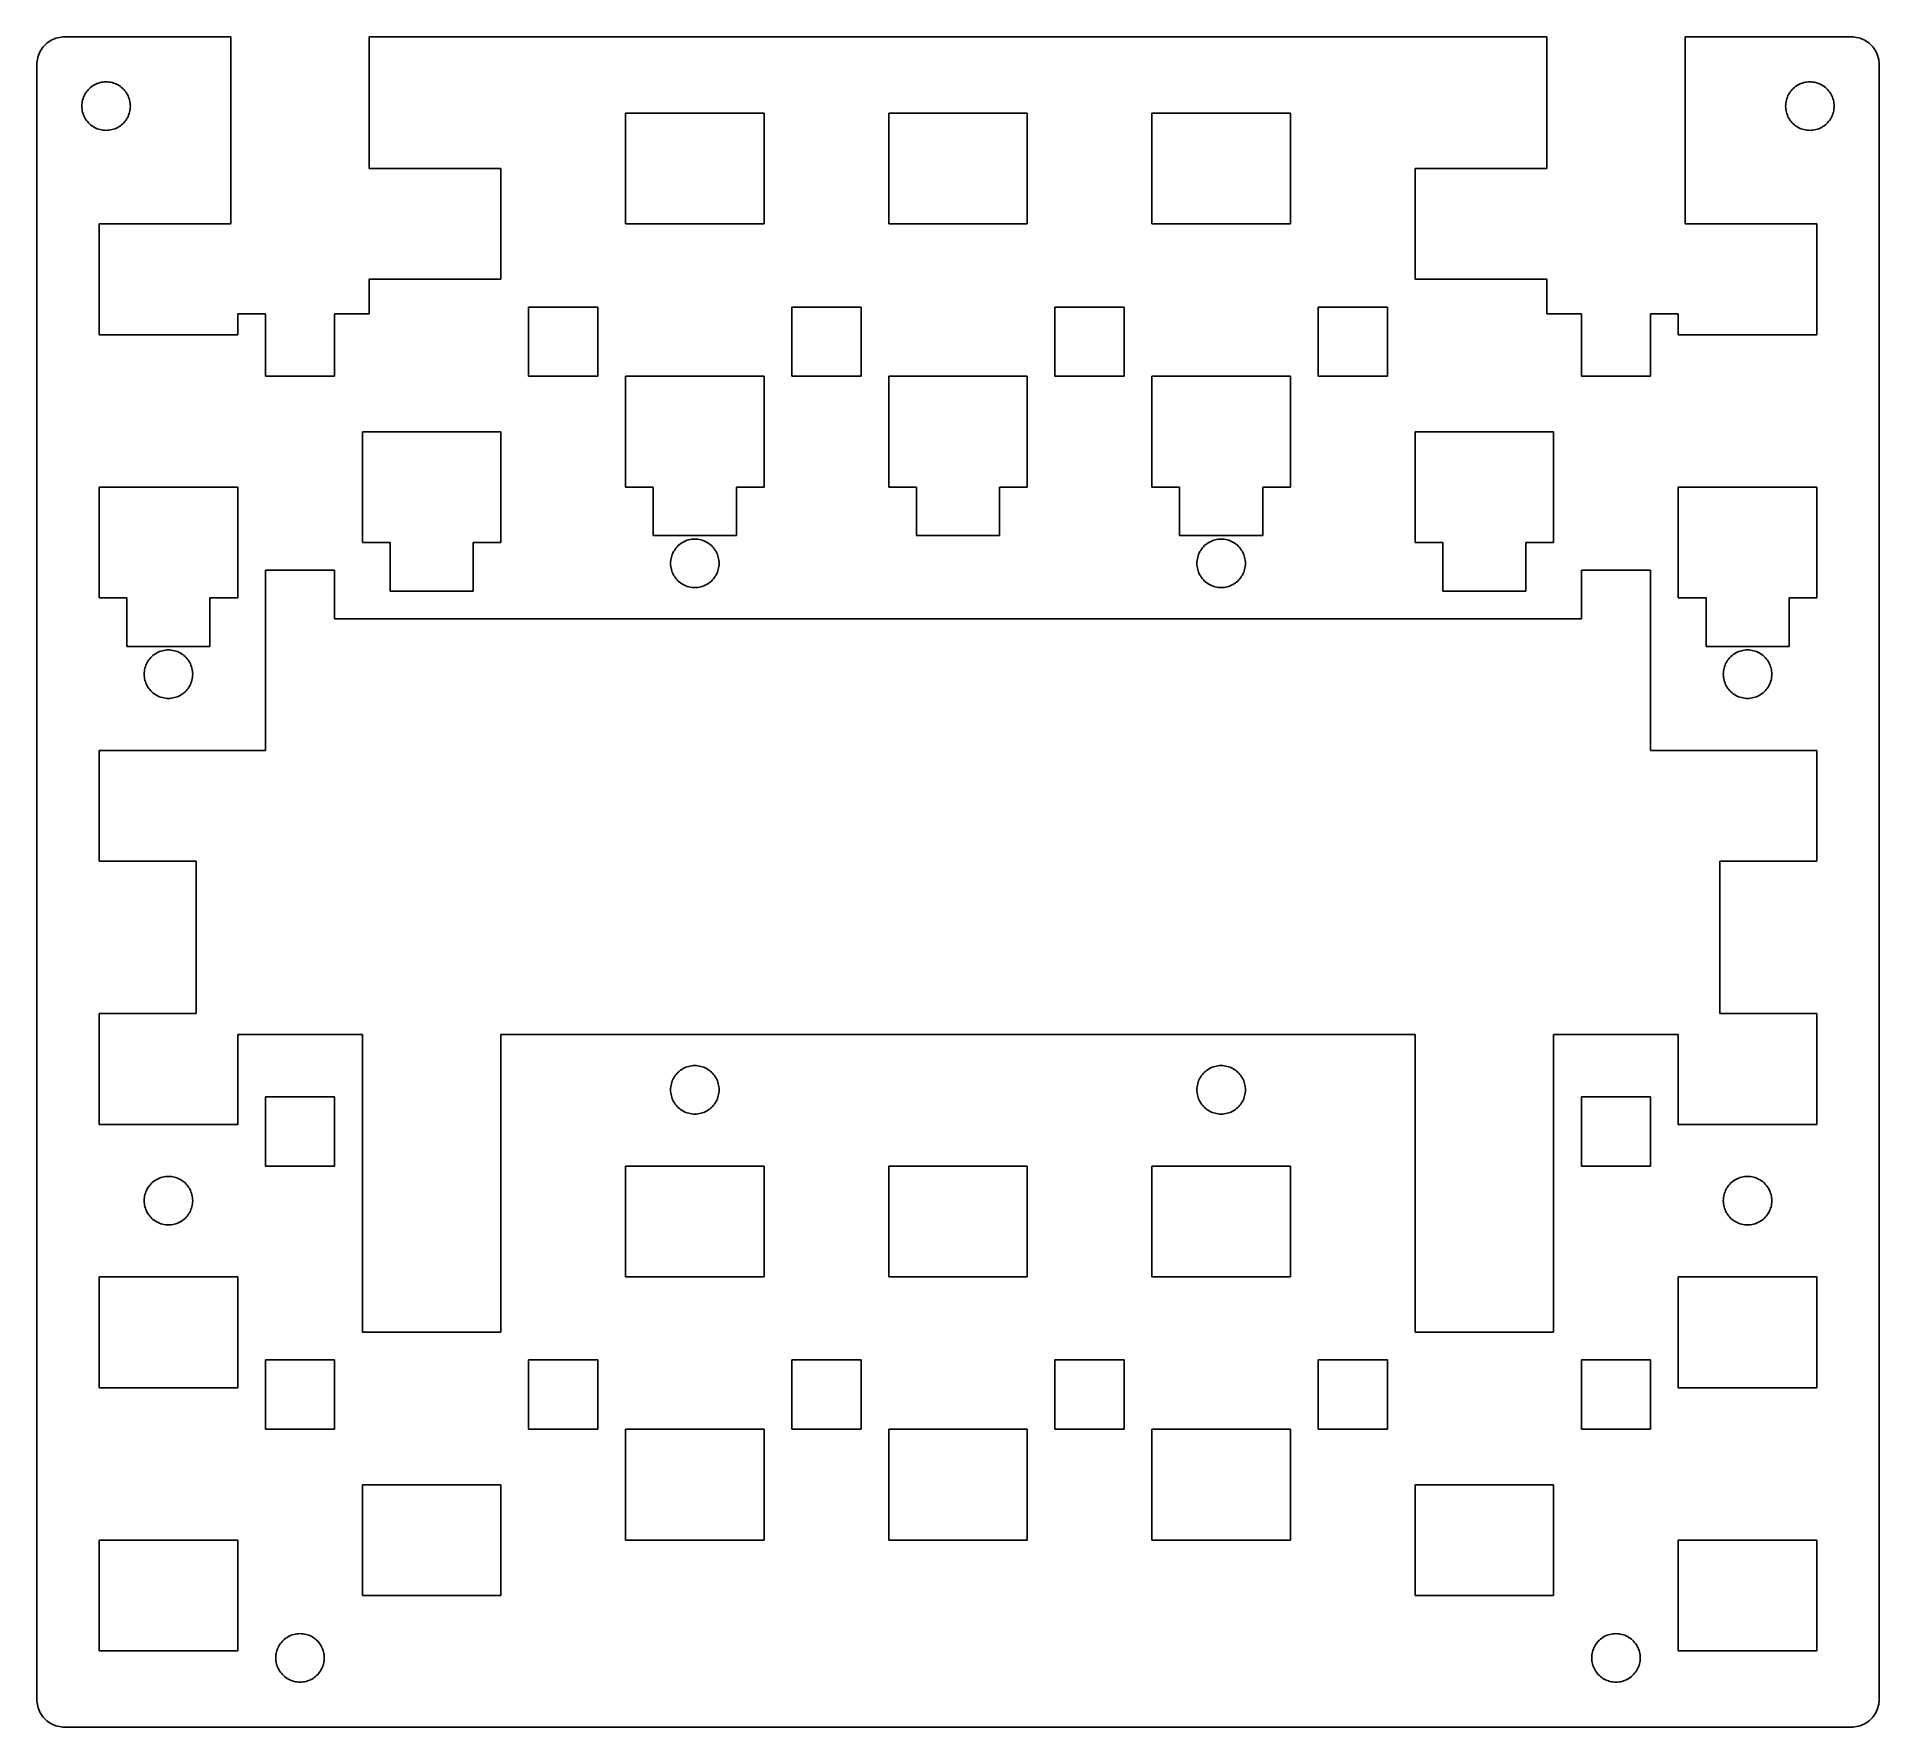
# Model space of a CAD drawing. Header units: metres. Extents: x 0 to 133, y 0 to 122.
import ezdxf

# ---------------------------------------------------------------- set-up
doc = ezdxf.new("R2010")
doc.units = ezdxf.units.M

msp = doc.modelspace()

# ---------------------------------------------------------------- linework, layer by layer
for p, q in [((0.31134, 121.072), (0.24738, 120.964)), ((0.38196, 121.176), (0.31134, 121.072)), ((0.45897, 121.275), (0.38196, 121.176)), ((0.54205, 121.369), (0.45897, 121.275)), ((0.63091, 121.458), (0.54205, 121.369)), ((0.72514, 121.541), (0.63091, 121.458)), ((0.82442, 121.618), (0.72514, 121.541)), ((0.92834, 121.689), (0.82442, 121.618)), ((1.03648, 121.753), (0.92834, 121.689)), ((1.14844, 121.81), (1.03648, 121.753)), ((1.26375, 121.86), (1.14844, 121.81)), ((1.38196, 121.902), (1.26375, 121.86)), ((1.50261, 121.937), (1.38196, 121.902)), ((1.62523, 121.965), (1.50261, 121.937)), ((1.74933, 121.984), (1.62523, 121.965)), ((1.8744, 121.996), (1.74933, 121.984)), ((2, 122), (1.8744, 121.996)), ((14, 122), (2, 122)), ((14, 108.5), (14, 122)), ((109, 122), (24, 122)), ((24, 122), (24, 112.5)), ((109, 112.5), (109, 122)), ((131, 122), (119, 122)), ((119, 122), (119, 108.5)), ((131.126, 121.996), (131, 122)), ((131.251, 121.984), (131.126, 121.996)), ((131.375, 121.965), (131.251, 121.984)), ((131.497, 121.937), (131.375, 121.965)), ((131.618, 121.902), (131.497, 121.937)), ((131.736, 121.86), (131.618, 121.902)), ((131.852, 121.81), (131.736, 121.86)), ((131.964, 121.753), (131.852, 121.81)), ((132.072, 121.689), (131.964, 121.753)), ((132.176, 121.618), (132.072, 121.689)), ((132.275, 121.541), (132.176, 121.618)), ((132.369, 121.458), (132.275, 121.541)), ((132.458, 121.369), (132.369, 121.458)), ((132.541, 121.275), (132.458, 121.369)), ((132.618, 121.176), (132.541, 121.275)), ((132.689, 121.072), (132.618, 121.176)), ((132.753, 120.964), (132.689, 121.072)), ((0.00394, 120.126), (0, 120)), ((0, 120), (0, 2)), ((0.01576, 120.251), (0.00394, 120.126)), ((0.03542, 120.375), (0.01576, 120.251)), ((0.06282, 120.497), (0.03542, 120.375)), ((0.09789, 120.618), (0.06282, 120.497)), ((0.14044, 120.736), (0.09789, 120.618)), ((0.19034, 120.852), (0.14044, 120.736)), ((0.24738, 120.964), (0.19034, 120.852)), ((132.81, 120.852), (132.753, 120.964)), ((132.86, 120.736), (132.81, 120.852)), ((132.902, 120.618), (132.86, 120.736)), ((132.937, 120.497), (132.902, 120.618)), ((132.965, 120.375), (132.937, 120.497)), ((132.984, 120.251), (132.965, 120.375)), ((132.996, 120.126), (132.984, 120.251)), ((133, 120), (132.996, 120.126)), ((133, 2), (133, 120)), ((3.88451, 118.348), (3.97137, 118.416)), ((3.97137, 118.416), (4.0623, 118.478)), ((4.0623, 118.478), (4.15692, 118.534)), ((4.15692, 118.534), (4.25488, 118.583)), ((4.25488, 118.583), (4.35577, 118.627)), ((4.35577, 118.627), (4.45921, 118.664)), ((4.45921, 118.664), (4.56479, 118.695)), ((4.56479, 118.695), (4.67207, 118.719)), ((4.67207, 118.719), (4.78065, 118.736)), ((4.78065, 118.736), (4.89011, 118.747)), ((4.89011, 118.747), (5, 118.75)), ((5, 118.75), (5.10988, 118.747)), ((5.10988, 118.747), (5.21933, 118.736)), ((5.21933, 118.736), (5.32791, 118.719)), ((5.32791, 118.719), (5.4352, 118.695)), ((5.4352, 118.695), (5.54077, 118.664)), ((5.54077, 118.664), (5.64421, 118.627)), ((5.64421, 118.627), (5.7451, 118.583)), ((5.7451, 118.583), (5.84306, 118.534)), ((5.84306, 118.534), (5.93768, 118.478)), ((5.93768, 118.478), (6.02861, 118.416)), ((6.02861, 118.416), (6.11548, 118.348)), ((126.885, 118.348), (126.971, 118.416)), ((126.971, 118.416), (127.062, 118.478)), ((127.062, 118.478), (127.157, 118.534)), ((127.157, 118.534), (127.255, 118.583)), ((127.255, 118.583), (127.356, 118.627)), ((127.356, 118.627), (127.459, 118.664)), ((127.459, 118.664), (127.565, 118.695)), ((127.565, 118.695), (127.672, 118.719)), ((127.672, 118.719), (127.781, 118.736)), ((127.781, 118.736), (127.89, 118.747)), ((127.89, 118.747), (128, 118.75)), ((128, 118.75), (128.11, 118.747)), ((128.11, 118.747), (128.219, 118.736)), ((128.219, 118.736), (128.328, 118.719)), ((128.328, 118.719), (128.435, 118.695)), ((128.435, 118.695), (128.541, 118.664)), ((128.541, 118.664), (128.644, 118.627)), ((128.644, 118.627), (128.745, 118.583)), ((128.745, 118.583), (128.843, 118.534)), ((128.843, 118.534), (128.938, 118.478)), ((128.938, 118.478), (129.029, 118.416)), ((129.029, 118.416), (129.115, 118.348)), ((3.25, 117), (3.25345, 117.11)), ((3.25345, 117.11), (3.26379, 117.219)), ((3.26379, 117.219), (3.28099, 117.328)), ((3.28099, 117.328), (3.30498, 117.435)), ((3.30498, 117.435), (3.33565, 117.541)), ((3.33565, 117.541), (3.37288, 117.644)), ((3.37288, 117.644), (3.41655, 117.745)), ((3.41655, 117.745), (3.46646, 117.843)), ((3.46646, 117.843), (3.52242, 117.938)), ((3.52242, 117.938), (3.58421, 118.029)), ((3.58421, 118.029), (3.6516, 118.115)), ((3.6516, 118.115), (3.7243, 118.198)), ((3.7243, 118.198), (3.80203, 118.276)), ((3.80203, 118.276), (3.88451, 118.348)), ((6.11548, 118.348), (6.19795, 118.276)), ((6.19795, 118.276), (6.27568, 118.198)), ((6.27568, 118.198), (6.34839, 118.115)), ((6.34839, 118.115), (6.41577, 118.029)), ((6.41577, 118.029), (6.47757, 117.938)), ((6.47757, 117.938), (6.53352, 117.843)), ((6.53352, 117.843), (6.58344, 117.745)), ((6.58344, 117.745), (6.62711, 117.644)), ((6.62711, 117.644), (6.66434, 117.541)), ((6.66434, 117.541), (6.69501, 117.435)), ((6.69501, 117.435), (6.71899, 117.328)), ((6.71899, 117.328), (6.73619, 117.219)), ((6.73619, 117.219), (6.74654, 117.11)), ((6.74654, 117.11), (6.75, 117)), ((126.25, 117), (126.253, 117.11)), ((126.253, 117.11), (126.264, 117.219)), ((126.264, 117.219), (126.281, 117.328)), ((126.281, 117.328), (126.305, 117.435)), ((126.305, 117.435), (126.336, 117.541)), ((126.336, 117.541), (126.373, 117.644)), ((126.373, 117.644), (126.417, 117.745)), ((126.417, 117.745), (126.466, 117.843)), ((126.466, 117.843), (126.522, 117.938)), ((126.522, 117.938), (126.584, 118.029)), ((126.584, 118.029), (126.652, 118.115)), ((126.652, 118.115), (126.724, 118.198)), ((126.724, 118.198), (126.802, 118.276)), ((126.802, 118.276), (126.885, 118.348)), ((129.115, 118.348), (129.198, 118.276)), ((129.198, 118.276), (129.276, 118.198)), ((129.276, 118.198), (129.348, 118.115)), ((129.348, 118.115), (129.416, 118.029)), ((129.416, 118.029), (129.478, 117.938)), ((129.478, 117.938), (129.534, 117.843)), ((129.534, 117.843), (129.583, 117.745)), ((129.583, 117.745), (129.627, 117.644)), ((129.627, 117.644), (129.664, 117.541)), ((129.664, 117.541), (129.695, 117.435)), ((129.695, 117.435), (129.719, 117.328)), ((129.719, 117.328), (129.736, 117.219)), ((129.736, 117.219), (129.747, 117.11)), ((129.747, 117.11), (129.75, 117)), ((3.25345, 116.89), (3.25, 117)), ((3.26379, 116.781), (3.25345, 116.89)), ((3.28099, 116.672), (3.26379, 116.781)), ((3.30498, 116.565), (3.28099, 116.672)), ((3.33565, 116.459), (3.30498, 116.565)), ((3.37288, 116.356), (3.33565, 116.459)), ((3.41655, 116.255), (3.37288, 116.356)), ((3.46646, 116.157), (3.41655, 116.255)), ((3.52242, 116.062), (3.46646, 116.157)), ((3.58421, 115.971), (3.52242, 116.062)), ((3.6516, 115.885), (3.58421, 115.971)), ((3.7243, 115.802), (3.6516, 115.885)), ((3.80203, 115.724), (3.7243, 115.802)), ((3.88451, 115.652), (3.80203, 115.724)), ((6.19795, 115.724), (6.11548, 115.652)), ((6.27568, 115.802), (6.19795, 115.724)), ((6.34839, 115.885), (6.27568, 115.802)), ((6.41577, 115.971), (6.34839, 115.885)), ((6.47757, 116.062), (6.41577, 115.971)), ((6.53352, 116.157), (6.47757, 116.062)), ((6.58344, 116.255), (6.53352, 116.157)), ((6.62711, 116.356), (6.58344, 116.255)), ((6.66434, 116.459), (6.62711, 116.356)), ((6.69501, 116.565), (6.66434, 116.459)), ((6.71899, 116.672), (6.69501, 116.565)), ((6.73619, 116.781), (6.71899, 116.672)), ((6.74654, 116.89), (6.73619, 116.781)), ((6.75, 117), (6.74654, 116.89)), ((42.5, 108.5), (42.5, 116.5)), ((42.5, 116.5), (52.5, 116.5)), ((52.5, 116.5), (52.5, 108.5)), ((61.5, 108.5), (61.5, 116.5)), ((61.5, 116.5), (71.5, 116.5)), ((71.5, 116.5), (71.5, 108.5)), ((80.5, 108.5), (80.5, 116.5)), ((80.5, 116.5), (90.5, 116.5)), ((90.5, 116.5), (90.5, 108.5)), ((126.253, 116.89), (126.25, 117)), ((126.264, 116.781), (126.253, 116.89)), ((126.281, 116.672), (126.264, 116.781)), ((126.305, 116.565), (126.281, 116.672)), ((126.336, 116.459), (126.305, 116.565)), ((126.373, 116.356), (126.336, 116.459)), ((126.417, 116.255), (126.373, 116.356)), ((126.466, 116.157), (126.417, 116.255)), ((126.522, 116.062), (126.466, 116.157)), ((126.584, 115.971), (126.522, 116.062)), ((126.652, 115.885), (126.584, 115.971)), ((126.724, 115.802), (126.652, 115.885)), ((126.802, 115.724), (126.724, 115.802)), ((126.885, 115.652), (126.802, 115.724)), ((129.198, 115.724), (129.115, 115.652)), ((129.276, 115.802), (129.198, 115.724)), ((129.348, 115.885), (129.276, 115.802)), ((129.416, 115.971), (129.348, 115.885)), ((129.478, 116.062), (129.416, 115.971)), ((129.534, 116.157), (129.478, 116.062)), ((129.583, 116.255), (129.534, 116.157)), ((129.627, 116.356), (129.583, 116.255)), ((129.664, 116.459), (129.627, 116.356)), ((129.695, 116.565), (129.664, 116.459)), ((129.719, 116.672), (129.695, 116.565)), ((129.736, 116.781), (129.719, 116.672)), ((129.747, 116.89), (129.736, 116.781)), ((129.75, 117), (129.747, 116.89)), ((3.97137, 115.584), (3.88451, 115.652)), ((4.0623, 115.522), (3.97137, 115.584)), ((4.15692, 115.466), (4.0623, 115.522)), ((4.25488, 115.417), (4.15692, 115.466)), ((4.35577, 115.373), (4.25488, 115.417)), ((4.45921, 115.336), (4.35577, 115.373)), ((4.56479, 115.305), (4.45921, 115.336)), ((4.67207, 115.281), (4.56479, 115.305)), ((4.78065, 115.264), (4.67207, 115.281)), ((4.89011, 115.253), (4.78065, 115.264)), ((5, 115.25), (4.89011, 115.253)), ((5.10988, 115.253), (5, 115.25)), ((5.21933, 115.264), (5.10988, 115.253)), ((5.32791, 115.281), (5.21933, 115.264)), ((5.4352, 115.305), (5.32791, 115.281)), ((5.54077, 115.336), (5.4352, 115.305)), ((5.64421, 115.373), (5.54077, 115.336)), ((5.7451, 115.417), (5.64421, 115.373)), ((5.84306, 115.466), (5.7451, 115.417)), ((5.93768, 115.522), (5.84306, 115.466)), ((6.02861, 115.584), (5.93768, 115.522)), ((6.11548, 115.652), (6.02861, 115.584)), ((126.971, 115.584), (126.885, 115.652)), ((127.062, 115.522), (126.971, 115.584)), ((127.157, 115.466), (127.062, 115.522)), ((127.255, 115.417), (127.157, 115.466)), ((127.356, 115.373), (127.255, 115.417)), ((127.459, 115.336), (127.356, 115.373)), ((127.565, 115.305), (127.459, 115.336)), ((127.672, 115.281), (127.565, 115.305)), ((127.781, 115.264), (127.672, 115.281)), ((127.89, 115.253), (127.781, 115.264)), ((128, 115.25), (127.89, 115.253)), ((128.11, 115.253), (128, 115.25)), ((128.219, 115.264), (128.11, 115.253)), ((128.328, 115.281), (128.219, 115.264)), ((128.435, 115.305), (128.328, 115.281)), ((128.541, 115.336), (128.435, 115.305)), ((128.644, 115.373), (128.541, 115.336)), ((128.745, 115.417), (128.644, 115.373)), ((128.843, 115.466), (128.745, 115.417)), ((128.938, 115.522), (128.843, 115.466)), ((129.029, 115.584), (128.938, 115.522)), ((129.115, 115.652), (129.029, 115.584)), ((24, 112.5), (33.5, 112.5)), ((33.5, 112.5), (33.5, 104.5)), ((99.5, 104.5), (99.5, 112.5)), ((99.5, 112.5), (109, 112.5)), ((4.5, 100.5), (4.5, 108.5)), ((4.5, 108.5), (14, 108.5)), ((52.5, 108.5), (42.5, 108.5)), ((71.5, 108.5), (61.5, 108.5)), ((90.5, 108.5), (80.5, 108.5)), ((119, 108.5), (128.5, 108.5)), ((128.5, 108.5), (128.5, 100.5)), ((33.5, 104.5), (24, 104.5)), ((24, 104.5), (24, 102)), ((109, 104.5), (99.5, 104.5)), ((109, 102), (109, 104.5)), ((35.5, 97.5), (35.5, 102.5)), ((35.5, 102.5), (40.5, 102.5)), ((40.5, 102.5), (40.5, 97.5)), ((54.5, 97.5), (54.5, 102.5)), ((54.5, 102.5), (59.5, 102.5)), ((59.5, 102.5), (59.5, 97.5)), ((73.5, 97.5), (73.5, 102.5)), ((73.5, 102.5), (78.5, 102.5)), ((78.5, 102.5), (78.5, 97.5)), ((92.5, 97.5), (92.5, 102.5)), ((92.5, 102.5), (97.5, 102.5)), ((97.5, 102.5), (97.5, 97.5)), ((16.5, 102), (14.5, 102)), ((14.5, 102), (14.5, 100.5)), ((16.5, 97.5), (16.5, 102)), ((24, 102), (21.5, 102)), ((21.5, 102), (21.5, 97.5)), ((111.5, 102), (109, 102)), ((111.5, 97.5), (111.5, 102)), ((118.5, 102), (116.5, 102)), ((116.5, 102), (116.5, 97.5)), ((118.5, 100.5), (118.5, 102)), ((14.5, 100.5), (4.5, 100.5)), ((128.5, 100.5), (118.5, 100.5)), ((21.5, 97.5), (16.5, 97.5)), ((40.5, 97.5), (35.5, 97.5)), ((42.5, 89.5), (42.5, 97.5)), ((42.5, 97.5), (52.5, 97.5)), ((52.5, 97.5), (52.5, 89.5)), ((59.5, 97.5), (54.5, 97.5)), ((61.5, 89.5), (61.5, 97.5)), ((61.5, 97.5), (71.5, 97.5)), ((71.5, 97.5), (71.5, 89.5)), ((78.5, 97.5), (73.5, 97.5)), ((80.5, 89.5), (80.5, 97.5)), ((80.5, 97.5), (90.5, 97.5)), ((90.5, 97.5), (90.5, 89.5)), ((97.5, 97.5), (92.5, 97.5)), ((116.5, 97.5), (111.5, 97.5)), ((23.5, 85.5), (23.5, 93.5)), ((23.5, 93.5), (33.5, 93.5)), ((33.5, 93.5), (33.5, 85.5)), ((99.5, 85.5), (99.5, 93.5)), ((99.5, 93.5), (109.5, 93.5)), ((109.5, 93.5), (109.5, 85.5)), ((4.5, 81.5), (4.5, 89.5)), ((4.5, 89.5), (14.5, 89.5)), ((14.5, 89.5), (14.5, 81.5)), ((44.5, 89.5), (42.5, 89.5)), ((44.5, 86), (44.5, 89.5)), ((52.5, 89.5), (50.5, 89.5)), ((50.5, 89.5), (50.5, 86)), ((63.5, 89.5), (61.5, 89.5)), ((63.5, 86), (63.5, 89.5)), ((71.5, 89.5), (69.5, 89.5)), ((69.5, 89.5), (69.5, 86)), ((82.5, 89.5), (80.5, 89.5)), ((82.5, 86), (82.5, 89.5)), ((90.5, 89.5), (88.5, 89.5)), ((88.5, 89.5), (88.5, 86)), ((118.5, 81.5), (118.5, 89.5)), ((118.5, 89.5), (128.5, 89.5)), ((128.5, 89.5), (128.5, 81.5)), ((25.5, 85.5), (23.5, 85.5)), ((25.5, 82), (25.5, 85.5)), ((33.5, 85.5), (31.5, 85.5)), ((31.5, 85.5), (31.5, 82)), ((50.5, 86), (44.5, 86)), ((46.1516, 85.1155), (46.2243, 85.198)), ((46.2243, 85.198), (46.302, 85.2757)), ((46.302, 85.2757), (46.3845, 85.3484)), ((46.3845, 85.3484), (46.4714, 85.4158)), ((46.4714, 85.4158), (46.5623, 85.4776)), ((46.5623, 85.4776), (46.6569, 85.5335)), ((46.6569, 85.5335), (46.7549, 85.5835)), ((46.7549, 85.5835), (46.8558, 85.6271)), ((46.8558, 85.6271), (46.9592, 85.6644)), ((46.9592, 85.6644), (47.0648, 85.695)), ((47.0648, 85.695), (47.1721, 85.719)), ((47.1721, 85.719), (47.2807, 85.7362)), ((47.2807, 85.7362), (47.3901, 85.7465)), ((47.3901, 85.7465), (47.5, 85.75)), ((47.5, 85.75), (47.6099, 85.7465)), ((47.6099, 85.7465), (47.7193, 85.7362)), ((47.7193, 85.7362), (47.8279, 85.719)), ((47.8279, 85.719), (47.9352, 85.695)), ((47.9352, 85.695), (48.0408, 85.6644)), ((48.0408, 85.6644), (48.1442, 85.6271)), ((48.1442, 85.6271), (48.2451, 85.5835)), ((48.2451, 85.5835), (48.3431, 85.5335)), ((48.3431, 85.5335), (48.4377, 85.4776)), ((48.4377, 85.4776), (48.5286, 85.4158)), ((48.5286, 85.4158), (48.6155, 85.3484)), ((48.6155, 85.3484), (48.698, 85.2757)), ((48.698, 85.2757), (48.7757, 85.198)), ((48.7757, 85.198), (48.8484, 85.1155)), ((69.5, 86), (63.5, 86)), ((88.5, 86), (82.5, 86)), ((84.1516, 85.1155), (84.2243, 85.198)), ((84.2243, 85.198), (84.302, 85.2757)), ((84.302, 85.2757), (84.3845, 85.3484)), ((84.3845, 85.3484), (84.4714, 85.4158)), ((84.4714, 85.4158), (84.5623, 85.4776)), ((84.5623, 85.4776), (84.6569, 85.5335)), ((84.6569, 85.5335), (84.7549, 85.5835)), ((84.7549, 85.5835), (84.8558, 85.6271)), ((84.8558, 85.6271), (84.9592, 85.6644)), ((84.9592, 85.6644), (85.0648, 85.695)), ((85.0648, 85.695), (85.1721, 85.719)), ((85.1721, 85.719), (85.2807, 85.7362)), ((85.2807, 85.7362), (85.3901, 85.7465)), ((85.3901, 85.7465), (85.5, 85.75)), ((85.5, 85.75), (85.6099, 85.7465)), ((85.6099, 85.7465), (85.7193, 85.7362)), ((85.7193, 85.7362), (85.8279, 85.719)), ((85.8279, 85.719), (85.9352, 85.695)), ((85.9352, 85.695), (86.0408, 85.6644)), ((86.0408, 85.6644), (86.1442, 85.6271)), ((86.1442, 85.6271), (86.2451, 85.5835)), ((86.2451, 85.5835), (86.3431, 85.5335)), ((86.3431, 85.5335), (86.4377, 85.4776)), ((86.4377, 85.4776), (86.5286, 85.4158)), ((86.5286, 85.4158), (86.6155, 85.3484)), ((86.6155, 85.3484), (86.698, 85.2757)), ((86.698, 85.2757), (86.7757, 85.198)), ((86.7757, 85.198), (86.8484, 85.1155)), ((101.5, 85.5), (99.5, 85.5)), ((101.5, 82), (101.5, 85.5)), ((109.5, 85.5), (107.5, 85.5)), ((107.5, 85.5), (107.5, 82)), ((45.75, 84), (45.7534, 84.1099)), ((45.7534, 83.8901), (45.75, 84)), ((45.7534, 84.1099), (45.7638, 84.2193)), ((45.7638, 83.7807), (45.7534, 83.8901)), ((45.7638, 84.2193), (45.781, 84.3279)), ((45.781, 84.3279), (45.805, 84.4352)), ((45.805, 84.4352), (45.8356, 84.5408)), ((45.8356, 84.5408), (45.8729, 84.6442)), ((45.8729, 84.6442), (45.9165, 84.7451)), ((45.9165, 84.7451), (45.9665, 84.8431)), ((45.9665, 84.8431), (46.0224, 84.9377)), ((46.0224, 84.9377), (46.0842, 85.0286)), ((46.0842, 85.0286), (46.1516, 85.1155)), ((48.8484, 85.1155), (48.9158, 85.0286)), ((48.9158, 85.0286), (48.9776, 84.9377)), ((48.9776, 84.9377), (49.0335, 84.8431)), ((49.0335, 84.8431), (49.0834, 84.7451)), ((49.0834, 84.7451), (49.1271, 84.6442)), ((49.1271, 84.6442), (49.1643, 84.5408)), ((49.1643, 84.5408), (49.195, 84.4352)), ((49.195, 84.4352), (49.219, 84.3279)), ((49.219, 84.3279), (49.2362, 84.2193)), ((49.2362, 84.2193), (49.2465, 84.1099)), ((49.2465, 83.8901), (49.2362, 83.7807)), ((49.2465, 84.1099), (49.25, 84)), ((49.25, 84), (49.2465, 83.8901)), ((83.75, 84), (83.7534, 84.1099)), ((83.7534, 83.8901), (83.75, 84)), ((83.7534, 84.1099), (83.7638, 84.2193)), ((83.7638, 83.7807), (83.7534, 83.8901)), ((83.7638, 84.2193), (83.781, 84.3279)), ((83.781, 84.3279), (83.805, 84.4352)), ((83.805, 84.4352), (83.8356, 84.5408)), ((83.8356, 84.5408), (83.8729, 84.6442)), ((83.8729, 84.6442), (83.9165, 84.7451)), ((83.9165, 84.7451), (83.9665, 84.8431)), ((83.9665, 84.8431), (84.0224, 84.9377)), ((84.0224, 84.9377), (84.0842, 85.0286)), ((84.0842, 85.0286), (84.1516, 85.1155)), ((86.8484, 85.1155), (86.9158, 85.0286)), ((86.9158, 85.0286), (86.9776, 84.9377)), ((86.9776, 84.9377), (87.0335, 84.8431)), ((87.0335, 84.8431), (87.0835, 84.7451)), ((87.0835, 84.7451), (87.1271, 84.6442)), ((87.1271, 84.6442), (87.1644, 84.5408)), ((87.1644, 84.5408), (87.195, 84.4352)), ((87.195, 84.4352), (87.219, 84.3279)), ((87.219, 84.3279), (87.2362, 84.2193)), ((87.2362, 84.2193), (87.2465, 84.1099)), ((87.2465, 83.8901), (87.2362, 83.7807)), ((87.2465, 84.1099), (87.25, 84)), ((87.25, 84), (87.2465, 83.8901)), ((16.5, 70.5), (16.5, 83.5)), ((16.5, 83.5), (21.5, 83.5)), ((21.5, 83.5), (21.5, 80)), ((45.781, 83.6721), (45.7638, 83.7807)), ((45.805, 83.5648), (45.781, 83.6721)), ((45.8356, 83.4592), (45.805, 83.5648)), ((45.8729, 83.3558), (45.8356, 83.4592)), ((45.9165, 83.2549), (45.8729, 83.3558)), ((45.9665, 83.1569), (45.9165, 83.2549)), ((46.0224, 83.0623), (45.9665, 83.1569)), ((46.0842, 82.9714), (46.0224, 83.0623)), ((46.1516, 82.8845), (46.0842, 82.9714)), ((46.2243, 82.802), (46.1516, 82.8845)), ((46.302, 82.7243), (46.2243, 82.802)), ((46.3845, 82.6516), (46.302, 82.7243)), ((46.4714, 82.5842), (46.3845, 82.6516)), ((46.5623, 82.5224), (46.4714, 82.5842)), ((46.6569, 82.4665), (46.5623, 82.5224)), ((46.7549, 82.4165), (46.6569, 82.4665)), ((48.3431, 82.4665), (48.2451, 82.4165)), ((48.4377, 82.5224), (48.3431, 82.4665)), ((48.5286, 82.5842), (48.4377, 82.5224)), ((48.6155, 82.6516), (48.5286, 82.5842)), ((48.698, 82.7243), (48.6155, 82.6516)), ((48.7757, 82.802), (48.698, 82.7243)), ((48.8484, 82.8845), (48.7757, 82.802)), ((48.9158, 82.9714), (48.8484, 82.8845)), ((48.9776, 83.0623), (48.9158, 82.9714)), ((49.0335, 83.1569), (48.9776, 83.0623)), ((49.0834, 83.2549), (49.0335, 83.1569)), ((49.1271, 83.3558), (49.0834, 83.2549)), ((49.1643, 83.4592), (49.1271, 83.3558)), ((49.195, 83.5648), (49.1643, 83.4592)), ((49.219, 83.6721), (49.195, 83.5648)), ((49.2362, 83.7807), (49.219, 83.6721)), ((83.781, 83.6721), (83.7638, 83.7807)), ((83.805, 83.5648), (83.781, 83.6721)), ((83.8356, 83.4592), (83.805, 83.5648)), ((83.8729, 83.3558), (83.8356, 83.4592)), ((83.9165, 83.2549), (83.8729, 83.3558)), ((83.9665, 83.1569), (83.9165, 83.2549)), ((84.0224, 83.0623), (83.9665, 83.1569)), ((84.0842, 82.9714), (84.0224, 83.0623)), ((84.1516, 82.8845), (84.0842, 82.9714)), ((84.2243, 82.802), (84.1516, 82.8845)), ((84.302, 82.7243), (84.2243, 82.802)), ((84.3845, 82.6516), (84.302, 82.7243)), ((84.4714, 82.5842), (84.3845, 82.6516)), ((84.5623, 82.5224), (84.4714, 82.5842)), ((84.6569, 82.4665), (84.5623, 82.5224)), ((84.7549, 82.4165), (84.6569, 82.4665)), ((86.3431, 82.4665), (86.2451, 82.4165)), ((86.4377, 82.5224), (86.3431, 82.4665)), ((86.5286, 82.5842), (86.4377, 82.5224)), ((86.6155, 82.6516), (86.5286, 82.5842)), ((86.698, 82.7243), (86.6155, 82.6516)), ((86.7757, 82.802), (86.698, 82.7243)), ((86.8484, 82.8845), (86.7757, 82.802)), ((86.9158, 82.9714), (86.8484, 82.8845)), ((86.9776, 83.0623), (86.9158, 82.9714)), ((87.0335, 83.1569), (86.9776, 83.0623)), ((87.0835, 83.2549), (87.0335, 83.1569)), ((87.1271, 83.3558), (87.0835, 83.2549)), ((87.1644, 83.4592), (87.1271, 83.3558)), ((87.195, 83.5648), (87.1644, 83.4592)), ((87.219, 83.6721), (87.195, 83.5648)), ((87.2362, 83.7807), (87.219, 83.6721)), ((111.5, 80), (111.5, 83.5)), ((111.5, 83.5), (116.5, 83.5)), ((116.5, 83.5), (116.5, 70.5)), ((6.5, 81.5), (4.5, 81.5)), ((6.5, 78), (6.5, 81.5)), ((14.5, 81.5), (12.5, 81.5)), ((12.5, 81.5), (12.5, 78)), ((31.5, 82), (25.5, 82)), ((46.8558, 82.3729), (46.7549, 82.4165)), ((46.9592, 82.3356), (46.8558, 82.3729)), ((47.0648, 82.305), (46.9592, 82.3356)), ((47.1721, 82.281), (47.0648, 82.305)), ((47.2807, 82.2638), (47.1721, 82.281)), ((47.3901, 82.2534), (47.2807, 82.2638)), ((47.5, 82.25), (47.3901, 82.2534)), ((47.6099, 82.2534), (47.5, 82.25)), ((47.7193, 82.2638), (47.6099, 82.2534)), ((47.8279, 82.281), (47.7193, 82.2638)), ((47.9352, 82.305), (47.8279, 82.281)), ((48.0408, 82.3356), (47.9352, 82.305)), ((48.1442, 82.3729), (48.0408, 82.3356)), ((48.2451, 82.4165), (48.1442, 82.3729)), ((84.8558, 82.3729), (84.7549, 82.4165)), ((84.9592, 82.3356), (84.8558, 82.3729)), ((85.0648, 82.305), (84.9592, 82.3356)), ((85.1721, 82.281), (85.0648, 82.305)), ((85.2807, 82.2638), (85.1721, 82.281)), ((85.3901, 82.2534), (85.2807, 82.2638)), ((85.5, 82.25), (85.3901, 82.2534)), ((85.6099, 82.2534), (85.5, 82.25)), ((85.7193, 82.2638), (85.6099, 82.2534)), ((85.8279, 82.281), (85.7193, 82.2638)), ((85.9352, 82.305), (85.8279, 82.281)), ((86.0408, 82.3356), (85.9352, 82.305)), ((86.1442, 82.3729), (86.0408, 82.3356)), ((86.2451, 82.4165), (86.1442, 82.3729)), ((107.5, 82), (101.5, 82)), ((120.5, 81.5), (118.5, 81.5)), ((120.5, 78), (120.5, 81.5)), ((128.5, 81.5), (126.5, 81.5)), ((126.5, 81.5), (126.5, 78)), ((21.5, 80), (111.5, 80)), ((12.5, 78), (6.5, 78)), ((8.1516, 77.1155), (8.2243, 77.198)), ((8.2243, 77.198), (8.30203, 77.2757)), ((8.30203, 77.2757), (8.38451, 77.3484)), ((8.38451, 77.3484), (8.47137, 77.4158)), ((8.47137, 77.4158), (8.5623, 77.4776)), ((8.5623, 77.4776), (8.65692, 77.5335)), ((8.65692, 77.5335), (8.75488, 77.5835)), ((8.75488, 77.5835), (8.85577, 77.6271)), ((8.85577, 77.6271), (8.95921, 77.6644)), ((8.95921, 77.6644), (9.06479, 77.695)), ((9.06479, 77.695), (9.17207, 77.719)), ((9.17207, 77.719), (9.28065, 77.7362)), ((9.28065, 77.7362), (9.39011, 77.7465)), ((9.39011, 77.7465), (9.5, 77.75)), ((9.5, 77.75), (9.60988, 77.7465)), ((9.60988, 77.7465), (9.71933, 77.7362)), ((9.71933, 77.7362), (9.82791, 77.719)), ((9.82791, 77.719), (9.9352, 77.695)), ((9.9352, 77.695), (10.0408, 77.6644)), ((10.0408, 77.6644), (10.1442, 77.6271)), ((10.1442, 77.6271), (10.2451, 77.5835)), ((10.2451, 77.5835), (10.3431, 77.5335)), ((10.3431, 77.5335), (10.4377, 77.4776)), ((10.4377, 77.4776), (10.5286, 77.4158)), ((10.5286, 77.4158), (10.6155, 77.3484)), ((10.6155, 77.3484), (10.698, 77.2757)), ((10.698, 77.2757), (10.7757, 77.198)), ((10.7757, 77.198), (10.8484, 77.1155)), ((126.5, 78), (120.5, 78)), ((122.152, 77.1155), (122.224, 77.198)), ((122.224, 77.198), (122.302, 77.2757)), ((122.302, 77.2757), (122.385, 77.3484)), ((122.385, 77.3484), (122.471, 77.4158)), ((122.471, 77.4158), (122.562, 77.4776)), ((122.562, 77.4776), (122.657, 77.5335)), ((122.657, 77.5335), (122.755, 77.5835)), ((122.755, 77.5835), (122.856, 77.6271)), ((122.856, 77.6271), (122.959, 77.6644)), ((122.959, 77.6644), (123.065, 77.695)), ((123.065, 77.695), (123.172, 77.719)), ((123.172, 77.719), (123.281, 77.7362)), ((123.281, 77.7362), (123.39, 77.7465)), ((123.39, 77.7465), (123.5, 77.75)), ((123.5, 77.75), (123.61, 77.7465)), ((123.61, 77.7465), (123.719, 77.7362)), ((123.719, 77.7362), (123.828, 77.719)), ((123.828, 77.719), (123.935, 77.695)), ((123.935, 77.695), (124.041, 77.6644)), ((124.041, 77.6644), (124.144, 77.6271)), ((124.144, 77.6271), (124.245, 77.5835)), ((124.245, 77.5835), (124.343, 77.5335)), ((124.343, 77.5335), (124.438, 77.4776)), ((124.438, 77.4776), (124.529, 77.4158)), ((124.529, 77.4158), (124.615, 77.3484)), ((124.615, 77.3484), (124.698, 77.2757)), ((124.698, 77.2757), (124.776, 77.198)), ((124.776, 77.198), (124.848, 77.1155)), ((7.75, 76), (7.75345, 76.1099)), ((7.75345, 75.8901), (7.75, 76)), ((7.75345, 76.1099), (7.76379, 76.2193)), ((7.76379, 75.7807), (7.75345, 75.8901)), ((7.76379, 76.2193), (7.78099, 76.3279)), ((7.78099, 76.3279), (7.80498, 76.4352)), ((7.80498, 76.4352), (7.83565, 76.5408)), ((7.83565, 76.5408), (7.87288, 76.6442)), ((7.87288, 76.6442), (7.91655, 76.7451)), ((7.91655, 76.7451), (7.96646, 76.8431)), ((7.96646, 76.8431), (8.02242, 76.9377)), ((8.02242, 76.9377), (8.08421, 77.0286)), ((8.08421, 77.0286), (8.1516, 77.1155)), ((10.8484, 77.1155), (10.9158, 77.0286)), ((10.9158, 77.0286), (10.9776, 76.9377)), ((10.9776, 76.9377), (11.0335, 76.8431)), ((11.0335, 76.8431), (11.0834, 76.7451)), ((11.0834, 76.7451), (11.1271, 76.6442)), ((11.1271, 76.6442), (11.1643, 76.5408)), ((11.1643, 76.5408), (11.195, 76.4352)), ((11.195, 76.4352), (11.219, 76.3279)), ((11.219, 76.3279), (11.2362, 76.2193)), ((11.2362, 76.2193), (11.2465, 76.1099)), ((11.2465, 75.8901), (11.2362, 75.7807)), ((11.2465, 76.1099), (11.25, 76)), ((11.25, 76), (11.2465, 75.8901)), ((121.75, 76), (121.753, 76.1099)), ((121.753, 75.8901), (121.75, 76)), ((121.753, 76.1099), (121.764, 76.2193)), ((121.764, 75.7807), (121.753, 75.8901)), ((121.764, 76.2193), (121.781, 76.3279)), ((121.781, 76.3279), (121.805, 76.4352)), ((121.805, 76.4352), (121.836, 76.5408)), ((121.836, 76.5408), (121.873, 76.6442)), ((121.873, 76.6442), (121.917, 76.7451)), ((121.917, 76.7451), (121.966, 76.8431)), ((121.966, 76.8431), (122.022, 76.9377)), ((122.022, 76.9377), (122.084, 77.0286)), ((122.084, 77.0286), (122.152, 77.1155)), ((124.848, 77.1155), (124.916, 77.0286)), ((124.916, 77.0286), (124.978, 76.9377)), ((124.978, 76.9377), (125.034, 76.8431)), ((125.034, 76.8431), (125.083, 76.7451)), ((125.083, 76.7451), (125.127, 76.6442)), ((125.127, 76.6442), (125.164, 76.5408)), ((125.164, 76.5408), (125.195, 76.4352)), ((125.195, 76.4352), (125.219, 76.3279)), ((125.219, 76.3279), (125.236, 76.2193)), ((125.236, 76.2193), (125.247, 76.1099)), ((125.247, 75.8901), (125.236, 75.7807)), ((125.247, 76.1099), (125.25, 76)), ((125.25, 76), (125.247, 75.8901)), ((7.78099, 75.6721), (7.76379, 75.7807)), ((7.80498, 75.5648), (7.78099, 75.6721)), ((7.83565, 75.4592), (7.80498, 75.5648)), ((7.87288, 75.3558), (7.83565, 75.4592)), ((7.91655, 75.2549), (7.87288, 75.3558)), ((7.96646, 75.1569), (7.91655, 75.2549)), ((8.02242, 75.0623), (7.96646, 75.1569)), ((8.08421, 74.9714), (8.02242, 75.0623)), ((8.1516, 74.8845), (8.08421, 74.9714)), ((8.2243, 74.802), (8.1516, 74.8845)), ((8.30203, 74.7243), (8.2243, 74.802)), ((8.38451, 74.6516), (8.30203, 74.7243)), ((8.47137, 74.5842), (8.38451, 74.6516)), ((8.5623, 74.5224), (8.47137, 74.5842)), ((8.65692, 74.4665), (8.5623, 74.5224)), ((10.4377, 74.5224), (10.3431, 74.4665)), ((10.5286, 74.5842), (10.4377, 74.5224)), ((10.6155, 74.6516), (10.5286, 74.5842)), ((10.698, 74.7243), (10.6155, 74.6516)), ((10.7757, 74.802), (10.698, 74.7243)), ((10.8484, 74.8845), (10.7757, 74.802)), ((10.9158, 74.9714), (10.8484, 74.8845)), ((10.9776, 75.0623), (10.9158, 74.9714)), ((11.0335, 75.1569), (10.9776, 75.0623)), ((11.0834, 75.2549), (11.0335, 75.1569)), ((11.1271, 75.3558), (11.0834, 75.2549)), ((11.1643, 75.4592), (11.1271, 75.3558)), ((11.195, 75.5648), (11.1643, 75.4592)), ((11.219, 75.6721), (11.195, 75.5648)), ((11.2362, 75.7807), (11.219, 75.6721)), ((121.781, 75.6721), (121.764, 75.7807)), ((121.805, 75.5648), (121.781, 75.6721)), ((121.836, 75.4592), (121.805, 75.5648)), ((121.873, 75.3558), (121.836, 75.4592)), ((121.917, 75.2549), (121.873, 75.3558)), ((121.966, 75.1569), (121.917, 75.2549)), ((122.022, 75.0623), (121.966, 75.1569)), ((122.084, 74.9714), (122.022, 75.0623)), ((122.152, 74.8845), (122.084, 74.9714)), ((122.224, 74.802), (122.152, 74.8845)), ((122.302, 74.7243), (122.224, 74.802)), ((122.385, 74.6516), (122.302, 74.7243)), ((122.471, 74.5842), (122.385, 74.6516)), ((122.562, 74.5224), (122.471, 74.5842)), ((122.657, 74.4665), (122.562, 74.5224)), ((124.438, 74.5224), (124.343, 74.4665)), ((124.529, 74.5842), (124.438, 74.5224)), ((124.615, 74.6516), (124.529, 74.5842)), ((124.698, 74.7243), (124.615, 74.6516)), ((124.776, 74.802), (124.698, 74.7243)), ((124.848, 74.8845), (124.776, 74.802)), ((124.916, 74.9714), (124.848, 74.8845)), ((124.978, 75.0623), (124.916, 74.9714)), ((125.034, 75.1569), (124.978, 75.0623)), ((125.083, 75.2549), (125.034, 75.1569)), ((125.127, 75.3558), (125.083, 75.2549)), ((125.164, 75.4592), (125.127, 75.3558)), ((125.195, 75.5648), (125.164, 75.4592)), ((125.219, 75.6721), (125.195, 75.5648)), ((125.236, 75.7807), (125.219, 75.6721)), ((8.75488, 74.4165), (8.65692, 74.4665)), ((8.85577, 74.3729), (8.75488, 74.4165)), ((8.95921, 74.3356), (8.85577, 74.3729)), ((9.06479, 74.305), (8.95921, 74.3356)), ((9.17207, 74.281), (9.06479, 74.305)), ((9.28065, 74.2638), (9.17207, 74.281)), ((9.39011, 74.2534), (9.28065, 74.2638)), ((9.5, 74.25), (9.39011, 74.2534)), ((9.60988, 74.2534), (9.5, 74.25)), ((9.71933, 74.2638), (9.60988, 74.2534)), ((9.82791, 74.281), (9.71933, 74.2638)), ((9.9352, 74.305), (9.82791, 74.281)), ((10.0408, 74.3356), (9.9352, 74.305)), ((10.1442, 74.3729), (10.0408, 74.3356)), ((10.2451, 74.4165), (10.1442, 74.3729)), ((10.3431, 74.4665), (10.2451, 74.4165)), ((122.755, 74.4165), (122.657, 74.4665)), ((122.856, 74.3729), (122.755, 74.4165)), ((122.959, 74.3356), (122.856, 74.3729)), ((123.065, 74.305), (122.959, 74.3356)), ((123.172, 74.281), (123.065, 74.305)), ((123.281, 74.2638), (123.172, 74.281)), ((123.39, 74.2534), (123.281, 74.2638)), ((123.5, 74.25), (123.39, 74.2534)), ((123.61, 74.2534), (123.5, 74.25)), ((123.719, 74.2638), (123.61, 74.2534)), ((123.828, 74.281), (123.719, 74.2638)), ((123.935, 74.305), (123.828, 74.281)), ((124.041, 74.3356), (123.935, 74.305)), ((124.144, 74.3729), (124.041, 74.3356)), ((124.245, 74.4165), (124.144, 74.3729)), ((124.343, 74.4665), (124.245, 74.4165)), ((4.5, 62.5), (4.5, 70.5)), ((4.5, 70.5), (16.5, 70.5)), ((116.5, 70.5), (128.5, 70.5)), ((128.5, 70.5), (128.5, 62.5)), ((11.5, 62.5), (4.5, 62.5)), ((11.5, 51.5), (11.5, 62.5)), ((128.5, 62.5), (121.5, 62.5)), ((121.5, 62.5), (121.5, 51.5)), ((4.5, 43.5), (4.5, 51.5)), ((4.5, 51.5), (11.5, 51.5)), ((121.5, 51.5), (128.5, 51.5)), ((128.5, 51.5), (128.5, 43.5)), ((23.5, 50), (14.5, 50)), ((14.5, 50), (14.5, 43.5)), ((23.5, 28.5), (23.5, 50)), ((99.5, 50), (33.5, 50)), ((33.5, 50), (33.5, 28.5)), ((99.5, 28.5), (99.5, 50)), ((118.5, 50), (109.5, 50)), ((109.5, 50), (109.5, 28.5)), ((118.5, 43.5), (118.5, 50)), ((45.8356, 46.5408), (45.8729, 46.6442)), ((45.8729, 46.6442), (45.9165, 46.7451)), ((45.9165, 46.7451), (45.9665, 46.8431)), ((45.9665, 46.8431), (46.0224, 46.9377)), ((46.0224, 46.9377), (46.0842, 47.0286)), ((46.0842, 47.0286), (46.1516, 47.1155)), ((46.1516, 47.1155), (46.2243, 47.198)), ((46.2243, 47.198), (46.302, 47.2757)), ((46.302, 47.2757), (46.3845, 47.3484)), ((46.3845, 47.3484), (46.4714, 47.4158)), ((46.4714, 47.4158), (46.5623, 47.4776)), ((46.5623, 47.4776), (46.6569, 47.5335)), ((46.6569, 47.5335), (46.7549, 47.5834)), ((46.7549, 47.5834), (46.8558, 47.6271)), ((46.8558, 47.6271), (46.9592, 47.6643)), ((46.9592, 47.6643), (47.0648, 47.695)), ((47.0648, 47.695), (47.1721, 47.719)), ((47.1721, 47.719), (47.2807, 47.7362)), ((47.2807, 47.7362), (47.3901, 47.7465)), ((47.3901, 47.7465), (47.5, 47.75)), ((47.5, 47.75), (47.6099, 47.7465)), ((47.6099, 47.7465), (47.7193, 47.7362)), ((47.7193, 47.7362), (47.8279, 47.719)), ((47.8279, 47.719), (47.9352, 47.695)), ((47.9352, 47.695), (48.0408, 47.6643)), ((48.0408, 47.6643), (48.1442, 47.6271)), ((48.1442, 47.6271), (48.2451, 47.5834)), ((48.2451, 47.5834), (48.3431, 47.5335)), ((48.3431, 47.5335), (48.4377, 47.4776)), ((48.4377, 47.4776), (48.5286, 47.4158)), ((48.5286, 47.4158), (48.6155, 47.3484)), ((48.6155, 47.3484), (48.698, 47.2757)), ((48.698, 47.2757), (48.7757, 47.198)), ((48.7757, 47.198), (48.8484, 47.1155)), ((48.8484, 47.1155), (48.9158, 47.0286)), ((48.9158, 47.0286), (48.9776, 46.9377)), ((48.9776, 46.9377), (49.0335, 46.8431)), ((49.0335, 46.8431), (49.0834, 46.7451)), ((49.0834, 46.7451), (49.1271, 46.6442)), ((49.1271, 46.6442), (49.1643, 46.5408)), ((83.8356, 46.5408), (83.8729, 46.6442)), ((83.8729, 46.6442), (83.9165, 46.7451)), ((83.9165, 46.7451), (83.9665, 46.8431)), ((83.9665, 46.8431), (84.0224, 46.9377)), ((84.0224, 46.9377), (84.0842, 47.0286)), ((84.0842, 47.0286), (84.1516, 47.1155)), ((84.1516, 47.1155), (84.2243, 47.198)), ((84.2243, 47.198), (84.302, 47.2757)), ((84.302, 47.2757), (84.3845, 47.3484)), ((84.3845, 47.3484), (84.4714, 47.4158)), ((84.4714, 47.4158), (84.5623, 47.4776)), ((84.5623, 47.4776), (84.6569, 47.5335)), ((84.6569, 47.5335), (84.7549, 47.5834)), ((84.7549, 47.5834), (84.8558, 47.6271)), ((84.8558, 47.6271), (84.9592, 47.6643)), ((84.9592, 47.6643), (85.0648, 47.695)), ((85.0648, 47.695), (85.1721, 47.719)), ((85.1721, 47.719), (85.2807, 47.7362)), ((85.2807, 47.7362), (85.3901, 47.7465)), ((85.3901, 47.7465), (85.5, 47.75)), ((85.5, 47.75), (85.6099, 47.7465)), ((85.6099, 47.7465), (85.7193, 47.7362)), ((85.7193, 47.7362), (85.8279, 47.719)), ((85.8279, 47.719), (85.9352, 47.695)), ((85.9352, 47.695), (86.0408, 47.6643)), ((86.0408, 47.6643), (86.1442, 47.6271)), ((86.1442, 47.6271), (86.2451, 47.5834)), ((86.2451, 47.5834), (86.3431, 47.5335)), ((86.3431, 47.5335), (86.4377, 47.4776)), ((86.4377, 47.4776), (86.5286, 47.4158)), ((86.5286, 47.4158), (86.6155, 47.3484)), ((86.6155, 47.3484), (86.698, 47.2757)), ((86.698, 47.2757), (86.7757, 47.198)), ((86.7757, 47.198), (86.8484, 47.1155)), ((86.8484, 47.1155), (86.9158, 47.0286)), ((86.9158, 47.0286), (86.9776, 46.9377)), ((86.9776, 46.9377), (87.0335, 46.8431)), ((87.0335, 46.8431), (87.0835, 46.7451)), ((87.0835, 46.7451), (87.1271, 46.6442)), ((87.1271, 46.6442), (87.1644, 46.5408)), ((16.5, 40.5), (16.5, 45.5)), ((16.5, 45.5), (21.5, 45.5)), ((21.5, 45.5), (21.5, 40.5)), ((45.75, 46), (45.7534, 46.1099)), ((45.7534, 45.8901), (45.75, 46)), ((45.7534, 46.1099), (45.7638, 46.2193)), ((45.7638, 45.7807), (45.7534, 45.8901)), ((45.7638, 46.2193), (45.781, 46.3279)), ((45.781, 45.6721), (45.7638, 45.7807)), ((45.781, 46.3279), (45.805, 46.4352)), ((45.805, 45.5648), (45.781, 45.6721)), ((45.805, 46.4352), (45.8356, 46.5408)), ((45.8356, 45.4592), (45.805, 45.5648)), ((45.8729, 45.3558), (45.8356, 45.4592)), ((45.9165, 45.2549), (45.8729, 45.3558)), ((45.9665, 45.1569), (45.9165, 45.2549)), ((49.0834, 45.2549), (49.0335, 45.1569)), ((49.1271, 45.3558), (49.0834, 45.2549)), ((49.1643, 45.4592), (49.1271, 45.3558)), ((49.1643, 46.5408), (49.195, 46.4352)), ((49.195, 45.5648), (49.1643, 45.4592)), ((49.195, 46.4352), (49.219, 46.3279)), ((49.219, 45.6721), (49.195, 45.5648)), ((49.219, 46.3279), (49.2362, 46.2193)), ((49.2362, 45.7807), (49.219, 45.6721)), ((49.2362, 46.2193), (49.2465, 46.1099)), ((49.2465, 45.8901), (49.2362, 45.7807)), ((49.2465, 46.1099), (49.25, 46)), ((49.25, 46), (49.2465, 45.8901)), ((83.75, 46), (83.7534, 46.1099)), ((83.7534, 45.8901), (83.75, 46)), ((83.7534, 46.1099), (83.7638, 46.2193)), ((83.7638, 45.7807), (83.7534, 45.8901)), ((83.7638, 46.2193), (83.781, 46.3279)), ((83.781, 45.6721), (83.7638, 45.7807)), ((83.781, 46.3279), (83.805, 46.4352)), ((83.805, 45.5648), (83.781, 45.6721)), ((83.805, 46.4352), (83.8356, 46.5408)), ((83.8356, 45.4592), (83.805, 45.5648)), ((83.8729, 45.3558), (83.8356, 45.4592)), ((83.9165, 45.2549), (83.8729, 45.3558)), ((83.9665, 45.1569), (83.9165, 45.2549)), ((87.0835, 45.2549), (87.0335, 45.1569)), ((87.1271, 45.3558), (87.0835, 45.2549)), ((87.1644, 45.4592), (87.1271, 45.3558)), ((87.1644, 46.5408), (87.195, 46.4352)), ((87.195, 45.5648), (87.1644, 45.4592)), ((87.195, 46.4352), (87.219, 46.3279)), ((87.219, 45.6721), (87.195, 45.5648)), ((87.219, 46.3279), (87.2362, 46.2193)), ((87.2362, 45.7807), (87.219, 45.6721)), ((87.2362, 46.2193), (87.2465, 46.1099)), ((87.2465, 45.8901), (87.2362, 45.7807)), ((87.2465, 46.1099), (87.25, 46)), ((87.25, 46), (87.2465, 45.8901)), ((111.5, 40.5), (111.5, 45.5)), ((111.5, 45.5), (116.5, 45.5)), ((116.5, 45.5), (116.5, 40.5)), ((46.0224, 45.0623), (45.9665, 45.1569)), ((46.0842, 44.9714), (46.0224, 45.0623)), ((46.1516, 44.8845), (46.0842, 44.9714)), ((46.2243, 44.802), (46.1516, 44.8845)), ((46.302, 44.7243), (46.2243, 44.802)), ((46.3845, 44.6516), (46.302, 44.7243)), ((46.4714, 44.5842), (46.3845, 44.6516)), ((46.5623, 44.5224), (46.4714, 44.5842)), ((46.6569, 44.4665), (46.5623, 44.5224)), ((46.7549, 44.4165), (46.6569, 44.4665)), ((46.8558, 44.3729), (46.7549, 44.4165)), ((46.9592, 44.3356), (46.8558, 44.3729)), ((47.0648, 44.305), (46.9592, 44.3356)), ((47.1721, 44.281), (47.0648, 44.305)), ((47.2807, 44.2638), (47.1721, 44.281)), ((47.3901, 44.2534), (47.2807, 44.2638)), ((47.5, 44.25), (47.3901, 44.2534)), ((47.6099, 44.2534), (47.5, 44.25)), ((47.7193, 44.2638), (47.6099, 44.2534)), ((47.8279, 44.281), (47.7193, 44.2638)), ((47.9352, 44.305), (47.8279, 44.281)), ((48.0408, 44.3356), (47.9352, 44.305)), ((48.1442, 44.3729), (48.0408, 44.3356)), ((48.2451, 44.4165), (48.1442, 44.3729)), ((48.3431, 44.4665), (48.2451, 44.4165)), ((48.4377, 44.5224), (48.3431, 44.4665)), ((48.5286, 44.5842), (48.4377, 44.5224)), ((48.6155, 44.6516), (48.5286, 44.5842)), ((48.698, 44.7243), (48.6155, 44.6516)), ((48.7757, 44.802), (48.698, 44.7243)), ((48.8484, 44.8845), (48.7757, 44.802)), ((48.9158, 44.9714), (48.8484, 44.8845)), ((48.9776, 45.0623), (48.9158, 44.9714)), ((49.0335, 45.1569), (48.9776, 45.0623)), ((84.0224, 45.0623), (83.9665, 45.1569)), ((84.0842, 44.9714), (84.0224, 45.0623)), ((84.1516, 44.8845), (84.0842, 44.9714)), ((84.2243, 44.802), (84.1516, 44.8845)), ((84.302, 44.7243), (84.2243, 44.802)), ((84.3845, 44.6516), (84.302, 44.7243)), ((84.4714, 44.5842), (84.3845, 44.6516)), ((84.5623, 44.5224), (84.4714, 44.5842)), ((84.6569, 44.4665), (84.5623, 44.5224)), ((84.7549, 44.4165), (84.6569, 44.4665)), ((84.8558, 44.3729), (84.7549, 44.4165)), ((84.9592, 44.3356), (84.8558, 44.3729)), ((85.0648, 44.305), (84.9592, 44.3356)), ((85.1721, 44.281), (85.0648, 44.305)), ((85.2807, 44.2638), (85.1721, 44.281)), ((85.3901, 44.2534), (85.2807, 44.2638)), ((85.5, 44.25), (85.3901, 44.2534)), ((85.6099, 44.2534), (85.5, 44.25)), ((85.7193, 44.2638), (85.6099, 44.2534)), ((85.8279, 44.281), (85.7193, 44.2638)), ((85.9352, 44.305), (85.8279, 44.281)), ((86.0408, 44.3356), (85.9352, 44.305)), ((86.1442, 44.3729), (86.0408, 44.3356)), ((86.2451, 44.4165), (86.1442, 44.3729)), ((86.3431, 44.4665), (86.2451, 44.4165)), ((86.4377, 44.5224), (86.3431, 44.4665)), ((86.5286, 44.5842), (86.4377, 44.5224)), ((86.6155, 44.6516), (86.5286, 44.5842)), ((86.698, 44.7243), (86.6155, 44.6516)), ((86.7757, 44.802), (86.698, 44.7243)), ((86.8484, 44.8845), (86.7757, 44.802)), ((86.9158, 44.9714), (86.8484, 44.8845)), ((86.9776, 45.0623), (86.9158, 44.9714)), ((87.0335, 45.1569), (86.9776, 45.0623)), ((14.5, 43.5), (4.5, 43.5)), ((128.5, 43.5), (118.5, 43.5)), ((21.5, 40.5), (16.5, 40.5)), ((42.5, 32.5), (42.5, 40.5)), ((42.5, 40.5), (52.5, 40.5)), ((52.5, 40.5), (52.5, 32.5)), ((61.5, 32.5), (61.5, 40.5)), ((61.5, 40.5), (71.5, 40.5)), ((71.5, 40.5), (71.5, 32.5)), ((80.5, 32.5), (80.5, 40.5)), ((80.5, 40.5), (90.5, 40.5)), ((90.5, 40.5), (90.5, 32.5)), ((116.5, 40.5), (111.5, 40.5)), ((7.83565, 38.5408), (7.87288, 38.6442)), ((7.87288, 38.6442), (7.91655, 38.7451)), ((7.91655, 38.7451), (7.96646, 38.8431)), ((7.96646, 38.8431), (8.02242, 38.9377)), ((8.02242, 38.9377), (8.08421, 39.0286)), ((8.08421, 39.0286), (8.1516, 39.1155)), ((8.1516, 39.1155), (8.2243, 39.198)), ((8.2243, 39.198), (8.30203, 39.2757)), ((8.30203, 39.2757), (8.38451, 39.3484)), ((8.38451, 39.3484), (8.47137, 39.4158)), ((8.47137, 39.4158), (8.5623, 39.4776)), ((8.5623, 39.4776), (8.65692, 39.5335)), ((8.65692, 39.5335), (8.75488, 39.5834)), ((8.75488, 39.5834), (8.85577, 39.6271)), ((8.85577, 39.6271), (8.95921, 39.6643)), ((8.95921, 39.6643), (9.06479, 39.695)), ((9.06479, 39.695), (9.17207, 39.719)), ((9.17207, 39.719), (9.28065, 39.7362)), ((9.28065, 39.7362), (9.39011, 39.7465)), ((9.39011, 39.7465), (9.5, 39.75)), ((9.5, 39.75), (9.60988, 39.7465)), ((9.60988, 39.7465), (9.71933, 39.7362)), ((9.71933, 39.7362), (9.82791, 39.719)), ((9.82791, 39.719), (9.9352, 39.695)), ((9.9352, 39.695), (10.0408, 39.6643)), ((10.0408, 39.6643), (10.1442, 39.6271)), ((10.1442, 39.6271), (10.2451, 39.5834)), ((10.2451, 39.5834), (10.3431, 39.5335)), ((10.3431, 39.5335), (10.4377, 39.4776)), ((10.4377, 39.4776), (10.5286, 39.4158)), ((10.5286, 39.4158), (10.6155, 39.3484)), ((10.6155, 39.3484), (10.698, 39.2757)), ((10.698, 39.2757), (10.7757, 39.198)), ((10.7757, 39.198), (10.8484, 39.1155)), ((10.8484, 39.1155), (10.9158, 39.0286)), ((10.9158, 39.0286), (10.9776, 38.9377)), ((10.9776, 38.9377), (11.0335, 38.8431)), ((11.0335, 38.8431), (11.0834, 38.7451)), ((11.0834, 38.7451), (11.1271, 38.6442)), ((11.1271, 38.6442), (11.1643, 38.5408)), ((121.836, 38.5408), (121.873, 38.6442)), ((121.873, 38.6442), (121.917, 38.7451)), ((121.917, 38.7451), (121.966, 38.8431)), ((121.966, 38.8431), (122.022, 38.9377)), ((122.022, 38.9377), (122.084, 39.0286)), ((122.084, 39.0286), (122.152, 39.1155)), ((122.152, 39.1155), (122.224, 39.198)), ((122.224, 39.198), (122.302, 39.2757)), ((122.302, 39.2757), (122.385, 39.3484)), ((122.385, 39.3484), (122.471, 39.4158)), ((122.471, 39.4158), (122.562, 39.4776)), ((122.562, 39.4776), (122.657, 39.5335)), ((122.657, 39.5335), (122.755, 39.5834)), ((122.755, 39.5834), (122.856, 39.6271)), ((122.856, 39.6271), (122.959, 39.6643)), ((122.959, 39.6643), (123.065, 39.695)), ((123.065, 39.695), (123.172, 39.719)), ((123.172, 39.719), (123.281, 39.7362)), ((123.281, 39.7362), (123.39, 39.7465)), ((123.39, 39.7465), (123.5, 39.75)), ((123.5, 39.75), (123.61, 39.7465)), ((123.61, 39.7465), (123.719, 39.7362)), ((123.719, 39.7362), (123.828, 39.719)), ((123.828, 39.719), (123.935, 39.695)), ((123.935, 39.695), (124.041, 39.6643)), ((124.041, 39.6643), (124.144, 39.6271)), ((124.144, 39.6271), (124.245, 39.5834)), ((124.245, 39.5834), (124.343, 39.5335)), ((124.343, 39.5335), (124.438, 39.4776)), ((124.438, 39.4776), (124.529, 39.4158)), ((124.529, 39.4158), (124.615, 39.3484)), ((124.615, 39.3484), (124.698, 39.2757)), ((124.698, 39.2757), (124.776, 39.198)), ((124.776, 39.198), (124.848, 39.1155)), ((124.848, 39.1155), (124.916, 39.0286)), ((124.916, 39.0286), (124.978, 38.9377)), ((124.978, 38.9377), (125.034, 38.8431)), ((125.034, 38.8431), (125.083, 38.7451)), ((125.083, 38.7451), (125.127, 38.6442)), ((125.127, 38.6442), (125.164, 38.5408)), ((7.75, 38), (7.75345, 38.1099)), ((7.75345, 37.8901), (7.75, 38)), ((7.75345, 38.1099), (7.76379, 38.2193)), ((7.76379, 37.7807), (7.75345, 37.8901)), ((7.76379, 38.2193), (7.78099, 38.3279)), ((7.78099, 37.6721), (7.76379, 37.7807)), ((7.78099, 38.3279), (7.80498, 38.4352)), ((7.80498, 37.5648), (7.78099, 37.6721)), ((7.80498, 38.4352), (7.83565, 38.5408)), ((7.83565, 37.4592), (7.80498, 37.5648)), ((7.87288, 37.3558), (7.83565, 37.4592)), ((7.91655, 37.2549), (7.87288, 37.3558)), ((7.96646, 37.1569), (7.91655, 37.2549)), ((11.0834, 37.2549), (11.0335, 37.1569)), ((11.1271, 37.3558), (11.0834, 37.2549)), ((11.1643, 37.4592), (11.1271, 37.3558)), ((11.1643, 38.5408), (11.195, 38.4352)), ((11.195, 37.5648), (11.1643, 37.4592)), ((11.195, 38.4352), (11.219, 38.3279)), ((11.219, 37.6721), (11.195, 37.5648)), ((11.219, 38.3279), (11.2362, 38.2193)), ((11.2362, 37.7807), (11.219, 37.6721)), ((11.2362, 38.2193), (11.2465, 38.1099)), ((11.2465, 37.8901), (11.2362, 37.7807)), ((11.2465, 38.1099), (11.25, 38)), ((11.25, 38), (11.2465, 37.8901)), ((121.75, 38), (121.753, 38.1099)), ((121.753, 37.8901), (121.75, 38)), ((121.753, 38.1099), (121.764, 38.2193)), ((121.764, 37.7807), (121.753, 37.8901)), ((121.764, 38.2193), (121.781, 38.3279)), ((121.781, 37.6721), (121.764, 37.7807)), ((121.781, 38.3279), (121.805, 38.4352)), ((121.805, 37.5648), (121.781, 37.6721)), ((121.805, 38.4352), (121.836, 38.5408)), ((121.836, 37.4592), (121.805, 37.5648)), ((121.873, 37.3558), (121.836, 37.4592)), ((121.917, 37.2549), (121.873, 37.3558)), ((121.966, 37.1569), (121.917, 37.2549)), ((125.083, 37.2549), (125.034, 37.1569)), ((125.127, 37.3558), (125.083, 37.2549)), ((125.164, 37.4592), (125.127, 37.3558)), ((125.164, 38.5408), (125.195, 38.4352)), ((125.195, 37.5648), (125.164, 37.4592)), ((125.195, 38.4352), (125.219, 38.3279)), ((125.219, 37.6721), (125.195, 37.5648)), ((125.219, 38.3279), (125.236, 38.2193)), ((125.236, 37.7807), (125.219, 37.6721)), ((125.236, 38.2193), (125.247, 38.1099)), ((125.247, 37.8901), (125.236, 37.7807)), ((125.247, 38.1099), (125.25, 38)), ((125.25, 38), (125.247, 37.8901)), ((8.02242, 37.0623), (7.96646, 37.1569)), ((8.08421, 36.9714), (8.02242, 37.0623)), ((8.1516, 36.8845), (8.08421, 36.9714)), ((8.2243, 36.802), (8.1516, 36.8845)), ((8.30203, 36.7243), (8.2243, 36.802)), ((8.38451, 36.6516), (8.30203, 36.7243)), ((8.47137, 36.5842), (8.38451, 36.6516)), ((8.5623, 36.5224), (8.47137, 36.5842)), ((8.65692, 36.4665), (8.5623, 36.5224)), ((8.75488, 36.4165), (8.65692, 36.4665)), ((8.85577, 36.3729), (8.75488, 36.4165)), ((8.95921, 36.3356), (8.85577, 36.3729)), ((9.06479, 36.305), (8.95921, 36.3356)), ((9.17207, 36.281), (9.06479, 36.305)), ((9.28065, 36.2638), (9.17207, 36.281)), ((9.39011, 36.2534), (9.28065, 36.2638)), ((9.5, 36.25), (9.39011, 36.2534)), ((9.60988, 36.2534), (9.5, 36.25)), ((9.71933, 36.2638), (9.60988, 36.2534)), ((9.82791, 36.281), (9.71933, 36.2638)), ((9.9352, 36.305), (9.82791, 36.281)), ((10.0408, 36.3356), (9.9352, 36.305)), ((10.1442, 36.3729), (10.0408, 36.3356)), ((10.2451, 36.4165), (10.1442, 36.3729)), ((10.3431, 36.4665), (10.2451, 36.4165)), ((10.4377, 36.5224), (10.3431, 36.4665)), ((10.5286, 36.5842), (10.4377, 36.5224)), ((10.6155, 36.6516), (10.5286, 36.5842)), ((10.698, 36.7243), (10.6155, 36.6516)), ((10.7757, 36.802), (10.698, 36.7243)), ((10.8484, 36.8845), (10.7757, 36.802)), ((10.9158, 36.9714), (10.8484, 36.8845)), ((10.9776, 37.0623), (10.9158, 36.9714)), ((11.0335, 37.1569), (10.9776, 37.0623)), ((122.022, 37.0623), (121.966, 37.1569)), ((122.084, 36.9714), (122.022, 37.0623)), ((122.152, 36.8845), (122.084, 36.9714)), ((122.224, 36.802), (122.152, 36.8845)), ((122.302, 36.7243), (122.224, 36.802)), ((122.385, 36.6516), (122.302, 36.7243)), ((122.471, 36.5842), (122.385, 36.6516)), ((122.562, 36.5224), (122.471, 36.5842)), ((122.657, 36.4665), (122.562, 36.5224)), ((122.755, 36.4165), (122.657, 36.4665)), ((122.856, 36.3729), (122.755, 36.4165)), ((122.959, 36.3356), (122.856, 36.3729)), ((123.065, 36.305), (122.959, 36.3356)), ((123.172, 36.281), (123.065, 36.305)), ((123.281, 36.2638), (123.172, 36.281)), ((123.39, 36.2534), (123.281, 36.2638)), ((123.5, 36.25), (123.39, 36.2534)), ((123.61, 36.2534), (123.5, 36.25)), ((123.719, 36.2638), (123.61, 36.2534)), ((123.828, 36.281), (123.719, 36.2638)), ((123.935, 36.305), (123.828, 36.281)), ((124.041, 36.3356), (123.935, 36.305)), ((124.144, 36.3729), (124.041, 36.3356)), ((124.245, 36.4165), (124.144, 36.3729)), ((124.343, 36.4665), (124.245, 36.4165)), ((124.438, 36.5224), (124.343, 36.4665)), ((124.529, 36.5842), (124.438, 36.5224)), ((124.615, 36.6516), (124.529, 36.5842)), ((124.698, 36.7243), (124.615, 36.6516)), ((124.776, 36.802), (124.698, 36.7243)), ((124.848, 36.8845), (124.776, 36.802)), ((124.916, 36.9714), (124.848, 36.8845)), ((124.978, 37.0623), (124.916, 36.9714)), ((125.034, 37.1569), (124.978, 37.0623)), ((4.5, 24.5), (4.5, 32.5)), ((4.5, 32.5), (14.5, 32.5)), ((14.5, 32.5), (14.5, 24.5)), ((52.5, 32.5), (42.5, 32.5)), ((71.5, 32.5), (61.5, 32.5)), ((90.5, 32.5), (80.5, 32.5)), ((118.5, 24.5), (118.5, 32.5)), ((118.5, 32.5), (128.5, 32.5)), ((128.5, 32.5), (128.5, 24.5)), ((33.5, 28.5), (23.5, 28.5)), ((109.5, 28.5), (99.5, 28.5)), ((16.5, 21.5), (16.5, 26.5)), ((16.5, 26.5), (21.5, 26.5)), ((21.5, 26.5), (21.5, 21.5)), ((35.5, 21.5), (35.5, 26.5)), ((35.5, 26.5), (40.5, 26.5)), ((40.5, 26.5), (40.5, 21.5)), ((54.5, 21.5), (54.5, 26.5)), ((54.5, 26.5), (59.5, 26.5)), ((59.5, 26.5), (59.5, 21.5)), ((73.5, 21.5), (73.5, 26.5)), ((73.5, 26.5), (78.5, 26.5)), ((78.5, 26.5), (78.5, 21.5)), ((92.5, 21.5), (92.5, 26.5)), ((92.5, 26.5), (97.5, 26.5)), ((97.5, 26.5), (97.5, 21.5)), ((111.5, 21.5), (111.5, 26.5)), ((111.5, 26.5), (116.5, 26.5)), ((116.5, 26.5), (116.5, 21.5)), ((14.5, 24.5), (4.5, 24.5)), ((128.5, 24.5), (118.5, 24.5)), ((21.5, 21.5), (16.5, 21.5)), ((40.5, 21.5), (35.5, 21.5)), ((42.5, 13.5), (42.5, 21.5)), ((42.5, 21.5), (52.5, 21.5)), ((52.5, 21.5), (52.5, 13.5)), ((59.5, 21.5), (54.5, 21.5)), ((61.5, 13.5), (61.5, 21.5)), ((61.5, 21.5), (71.5, 21.5)), ((71.5, 21.5), (71.5, 13.5)), ((78.5, 21.5), (73.5, 21.5)), ((80.5, 13.5), (80.5, 21.5)), ((80.5, 21.5), (90.5, 21.5)), ((90.5, 21.5), (90.5, 13.5)), ((97.5, 21.5), (92.5, 21.5)), ((116.5, 21.5), (111.5, 21.5)), ((23.5, 9.5), (23.5, 17.5)), ((23.5, 17.5), (33.5, 17.5)), ((33.5, 17.5), (33.5, 9.5)), ((99.5, 9.5), (99.5, 17.5)), ((99.5, 17.5), (109.5, 17.5)), ((109.5, 17.5), (109.5, 9.5)), ((4.5, 5.5), (4.5, 13.5)), ((4.5, 13.5), (14.5, 13.5)), ((14.5, 13.5), (14.5, 5.5)), ((52.5, 13.5), (42.5, 13.5)), ((71.5, 13.5), (61.5, 13.5)), ((90.5, 13.5), (80.5, 13.5)), ((118.5, 5.5), (118.5, 13.5)), ((118.5, 13.5), (128.5, 13.5)), ((128.5, 13.5), (128.5, 5.5)), ((33.5, 9.5), (23.5, 9.5)), ((109.5, 9.5), (99.5, 9.5)), ((18.3558, 6.62711), (18.4592, 6.66434)), ((18.4592, 6.66434), (18.5648, 6.69501)), ((18.5648, 6.69501), (18.6721, 6.71899)), ((18.6721, 6.71899), (18.7807, 6.73619)), ((18.7807, 6.73619), (18.8901, 6.74654)), ((18.8901, 6.74654), (19, 6.75)), ((19, 6.75), (19.1099, 6.74654)), ((19.1099, 6.74654), (19.2193, 6.73619)), ((19.2193, 6.73619), (19.3279, 6.71899)), ((19.3279, 6.71899), (19.4352, 6.69501)), ((19.4352, 6.69501), (19.5408, 6.66434)), ((19.5408, 6.66434), (19.6442, 6.62711)), ((113.356, 6.62711), (113.459, 6.66434)), ((113.459, 6.66434), (113.565, 6.69501)), ((113.565, 6.69501), (113.672, 6.71899)), ((113.672, 6.71899), (113.781, 6.73619)), ((113.781, 6.73619), (113.89, 6.74654)), ((113.89, 6.74654), (114, 6.75)), ((114, 6.75), (114.11, 6.74654)), ((114.11, 6.74654), (114.219, 6.73619)), ((114.219, 6.73619), (114.328, 6.71899)), ((114.328, 6.71899), (114.435, 6.69501)), ((114.435, 6.69501), (114.541, 6.66434)), ((114.541, 6.66434), (114.644, 6.62711)), ((14.5, 5.5), (4.5, 5.5)), ((17.2638, 5.21933), (17.281, 5.32791)), ((17.281, 5.32791), (17.305, 5.4352)), ((17.305, 5.4352), (17.3356, 5.54077)), ((17.3356, 5.54077), (17.3729, 5.64421)), ((17.3729, 5.64421), (17.4165, 5.7451)), ((17.4165, 5.7451), (17.4665, 5.84306)), ((17.4665, 5.84306), (17.5224, 5.93768)), ((17.5224, 5.93768), (17.5842, 6.02861)), ((17.5842, 6.02861), (17.6516, 6.11548)), ((17.6516, 6.11548), (17.7243, 6.19795)), ((17.7243, 6.19795), (17.802, 6.27568)), ((17.802, 6.27568), (17.8845, 6.34839)), ((17.8845, 6.34839), (17.9714, 6.41577)), ((17.9714, 6.41577), (18.0623, 6.47757)), ((18.0623, 6.47757), (18.1569, 6.53352)), ((18.1569, 6.53352), (18.2549, 6.58344)), ((18.2549, 6.58344), (18.3558, 6.62711)), ((19.6442, 6.62711), (19.7451, 6.58344)), ((19.7451, 6.58344), (19.8431, 6.53352)), ((19.8431, 6.53352), (19.9377, 6.47757)), ((19.9377, 6.47757), (20.0286, 6.41577)), ((20.0286, 6.41577), (20.1155, 6.34839)), ((20.1155, 6.34839), (20.198, 6.27568)), ((20.198, 6.27568), (20.2757, 6.19795)), ((20.2757, 6.19795), (20.3484, 6.11548)), ((20.3484, 6.11548), (20.4158, 6.02861)), ((20.4158, 6.02861), (20.4776, 5.93768)), ((20.4776, 5.93768), (20.5335, 5.84306)), ((20.5335, 5.84306), (20.5834, 5.7451)), ((20.5834, 5.7451), (20.6271, 5.64421)), ((20.6271, 5.64421), (20.6643, 5.54077)), ((20.6643, 5.54077), (20.695, 5.4352)), ((20.695, 5.4352), (20.719, 5.32791)), ((20.719, 5.32791), (20.7362, 5.21933)), ((112.264, 5.21933), (112.281, 5.32791)), ((112.281, 5.32791), (112.305, 5.4352)), ((112.305, 5.4352), (112.336, 5.54077)), ((112.336, 5.54077), (112.373, 5.64421)), ((112.373, 5.64421), (112.417, 5.7451)), ((112.417, 5.7451), (112.466, 5.84306)), ((112.466, 5.84306), (112.522, 5.93768)), ((112.522, 5.93768), (112.584, 6.02861)), ((112.584, 6.02861), (112.652, 6.11548)), ((112.652, 6.11548), (112.724, 6.19795)), ((112.724, 6.19795), (112.802, 6.27568)), ((112.802, 6.27568), (112.885, 6.34839)), ((112.885, 6.34839), (112.971, 6.41577)), ((112.971, 6.41577), (113.062, 6.47757)), ((113.062, 6.47757), (113.157, 6.53352)), ((113.157, 6.53352), (113.255, 6.58344)), ((113.255, 6.58344), (113.356, 6.62711)), ((114.644, 6.62711), (114.745, 6.58344)), ((114.745, 6.58344), (114.843, 6.53352)), ((114.843, 6.53352), (114.938, 6.47757)), ((114.938, 6.47757), (115.029, 6.41577)), ((115.029, 6.41577), (115.115, 6.34839)), ((115.115, 6.34839), (115.198, 6.27568)), ((115.198, 6.27568), (115.276, 6.19795)), ((115.276, 6.19795), (115.348, 6.11548)), ((115.348, 6.11548), (115.416, 6.02861)), ((115.416, 6.02861), (115.478, 5.93768)), ((115.478, 5.93768), (115.534, 5.84306)), ((115.534, 5.84306), (115.583, 5.7451)), ((115.583, 5.7451), (115.627, 5.64421)), ((115.627, 5.64421), (115.664, 5.54077)), ((115.664, 5.54077), (115.695, 5.4352)), ((115.695, 5.4352), (115.719, 5.32791)), ((115.719, 5.32791), (115.736, 5.21933)), ((128.5, 5.5), (118.5, 5.5)), ((17.25, 5), (17.2534, 5.10988)), ((17.2534, 4.89011), (17.25, 5)), ((17.2534, 5.10988), (17.2638, 5.21933)), ((17.2638, 4.78065), (17.2534, 4.89011)), ((17.281, 4.67207), (17.2638, 4.78065)), ((17.305, 4.56479), (17.281, 4.67207)), ((17.3356, 4.45921), (17.305, 4.56479)), ((17.3729, 4.35577), (17.3356, 4.45921)), ((17.4165, 4.25488), (17.3729, 4.35577)), ((17.4665, 4.15692), (17.4165, 4.25488)), ((17.5224, 4.0623), (17.4665, 4.15692)), ((17.5842, 3.97137), (17.5224, 4.0623)), ((20.4776, 4.0623), (20.4158, 3.97137)), ((20.5335, 4.15692), (20.4776, 4.0623)), ((20.5834, 4.25488), (20.5335, 4.15692)), ((20.6271, 4.35577), (20.5834, 4.25488)), ((20.6643, 4.45921), (20.6271, 4.35577)), ((20.695, 4.56479), (20.6643, 4.45921)), ((20.719, 4.67207), (20.695, 4.56479)), ((20.7362, 4.78065), (20.719, 4.67207)), ((20.7362, 5.21933), (20.7465, 5.10988)), ((20.7465, 4.89011), (20.7362, 4.78065)), ((20.7465, 5.10988), (20.75, 5)), ((20.75, 5), (20.7465, 4.89011)), ((112.25, 5), (112.253, 5.10988)), ((112.253, 4.89011), (112.25, 5)), ((112.253, 5.10988), (112.264, 5.21933)), ((112.264, 4.78065), (112.253, 4.89011)), ((112.281, 4.67207), (112.264, 4.78065)), ((112.305, 4.56479), (112.281, 4.67207)), ((112.336, 4.45921), (112.305, 4.56479)), ((112.373, 4.35577), (112.336, 4.45921)), ((112.417, 4.25488), (112.373, 4.35577)), ((112.466, 4.15692), (112.417, 4.25488)), ((112.522, 4.0623), (112.466, 4.15692)), ((112.584, 3.97137), (112.522, 4.0623)), ((115.478, 4.0623), (115.416, 3.97137)), ((115.534, 4.15692), (115.478, 4.0623)), ((115.583, 4.25488), (115.534, 4.15692)), ((115.627, 4.35577), (115.583, 4.25488)), ((115.664, 4.45921), (115.627, 4.35577)), ((115.695, 4.56479), (115.664, 4.45921)), ((115.719, 4.67207), (115.695, 4.56479)), ((115.736, 4.78065), (115.719, 4.67207)), ((115.736, 5.21933), (115.747, 5.10988)), ((115.747, 4.89011), (115.736, 4.78065)), ((115.747, 5.10988), (115.75, 5)), ((115.75, 5), (115.747, 4.89011)), ((17.6516, 3.88451), (17.5842, 3.97137)), ((17.7243, 3.80203), (17.6516, 3.88451)), ((17.802, 3.7243), (17.7243, 3.80203)), ((17.8845, 3.6516), (17.802, 3.7243)), ((17.9714, 3.58421), (17.8845, 3.6516)), ((18.0623, 3.52242), (17.9714, 3.58421)), ((18.1569, 3.46646), (18.0623, 3.52242)), ((18.2549, 3.41655), (18.1569, 3.46646)), ((18.3558, 3.37288), (18.2549, 3.41655)), ((18.4592, 3.33565), (18.3558, 3.37288)), ((18.5648, 3.30498), (18.4592, 3.33565)), ((18.6721, 3.28099), (18.5648, 3.30498)), ((18.7807, 3.26379), (18.6721, 3.28099)), ((18.8901, 3.25345), (18.7807, 3.26379)), ((19, 3.25), (18.8901, 3.25345)), ((19.1099, 3.25345), (19, 3.25)), ((19.2193, 3.26379), (19.1099, 3.25345)), ((19.3279, 3.28099), (19.2193, 3.26379)), ((19.4352, 3.30498), (19.3279, 3.28099)), ((19.5408, 3.33565), (19.4352, 3.30498)), ((19.6442, 3.37288), (19.5408, 3.33565)), ((19.7451, 3.41655), (19.6442, 3.37288)), ((19.8431, 3.46646), (19.7451, 3.41655)), ((19.9377, 3.52242), (19.8431, 3.46646)), ((20.0286, 3.58421), (19.9377, 3.52242)), ((20.1155, 3.6516), (20.0286, 3.58421)), ((20.198, 3.7243), (20.1155, 3.6516)), ((20.2757, 3.80203), (20.198, 3.7243)), ((20.3484, 3.88451), (20.2757, 3.80203)), ((20.4158, 3.97137), (20.3484, 3.88451)), ((112.652, 3.88451), (112.584, 3.97137)), ((112.724, 3.80203), (112.652, 3.88451)), ((112.802, 3.7243), (112.724, 3.80203)), ((112.885, 3.6516), (112.802, 3.7243)), ((112.971, 3.58421), (112.885, 3.6516)), ((113.062, 3.52242), (112.971, 3.58421)), ((113.157, 3.46646), (113.062, 3.52242)), ((113.255, 3.41655), (113.157, 3.46646)), ((113.356, 3.37288), (113.255, 3.41655)), ((113.459, 3.33565), (113.356, 3.37288)), ((113.565, 3.30498), (113.459, 3.33565)), ((113.672, 3.28099), (113.565, 3.30498)), ((113.781, 3.26379), (113.672, 3.28099)), ((113.89, 3.25345), (113.781, 3.26379)), ((114, 3.25), (113.89, 3.25345)), ((114.11, 3.25345), (114, 3.25)), ((114.219, 3.26379), (114.11, 3.25345)), ((114.328, 3.28099), (114.219, 3.26379)), ((114.435, 3.30498), (114.328, 3.28099)), ((114.541, 3.33565), (114.435, 3.30498)), ((114.644, 3.37288), (114.541, 3.33565)), ((114.745, 3.41655), (114.644, 3.37288)), ((114.843, 3.46646), (114.745, 3.41655)), ((114.938, 3.52242), (114.843, 3.46646)), ((115.029, 3.58421), (114.938, 3.52242)), ((115.115, 3.6516), (115.029, 3.58421)), ((115.198, 3.7243), (115.115, 3.6516)), ((115.276, 3.80203), (115.198, 3.7243)), ((115.348, 3.88451), (115.276, 3.80203)), ((115.416, 3.97137), (115.348, 3.88451)), ((0, 2), (0.00394, 1.8744)), ((0.00394, 1.8744), (0.01576, 1.74933)), ((0.01576, 1.74933), (0.03542, 1.62523)), ((0.03542, 1.62523), (0.06282, 1.50261)), ((0.06282, 1.50261), (0.09789, 1.38196)), ((0.09789, 1.38196), (0.14044, 1.26375)), ((132.86, 1.26375), (132.902, 1.38196)), ((132.902, 1.38196), (132.937, 1.50261)), ((132.937, 1.50261), (132.965, 1.62523)), ((132.965, 1.62523), (132.984, 1.74933)), ((132.984, 1.74933), (132.996, 1.8744)), ((132.996, 1.8744), (133, 2)), ((0.14044, 1.26375), (0.19034, 1.14844)), ((0.19034, 1.14844), (0.24738, 1.03648)), ((0.24738, 1.03648), (0.31134, 0.92834)), ((0.31134, 0.92834), (0.38196, 0.82442)), ((0.38196, 0.82442), (0.45897, 0.72514)), ((0.45897, 0.72514), (0.54205, 0.63091)), ((0.54205, 0.63091), (0.63091, 0.54205)), ((0.63091, 0.54205), (0.72514, 0.45897)), ((0.72514, 0.45897), (0.82442, 0.38196)), ((0.82442, 0.38196), (0.92834, 0.31134)), ((0.92834, 0.31134), (1.03648, 0.24738)), ((1.03648, 0.24738), (1.14844, 0.19034)), ((1.14844, 0.19034), (1.26375, 0.14044)), ((1.26375, 0.14044), (1.38196, 0.09789)), ((1.38196, 0.09789), (1.50261, 0.06282)), ((1.50261, 0.06282), (1.62523, 0.03542)), ((1.62523, 0.03542), (1.74933, 0.01576)), ((1.74933, 0.01576), (1.8744, 0.00394)), ((1.8744, 0.00394), (2, 0)), ((2, 0), (131, 0)), ((131, 0), (131.126, 0.00394)), ((131.126, 0.00394), (131.251, 0.01576)), ((131.251, 0.01576), (131.375, 0.03542)), ((131.375, 0.03542), (131.497, 0.06282)), ((131.497, 0.06282), (131.618, 0.09789)), ((131.618, 0.09789), (131.736, 0.14044)), ((131.736, 0.14044), (131.852, 0.19034)), ((131.852, 0.19034), (131.964, 0.24738)), ((131.964, 0.24738), (132.072, 0.31134)), ((132.072, 0.31134), (132.176, 0.38196)), ((132.176, 0.38196), (132.275, 0.45897)), ((132.275, 0.45897), (132.369, 0.54205)), ((132.369, 0.54205), (132.458, 0.63091)), ((132.458, 0.63091), (132.541, 0.72514)), ((132.541, 0.72514), (132.618, 0.82442)), ((132.618, 0.82442), (132.689, 0.92834)), ((132.689, 0.92834), (132.753, 1.03648)), ((132.753, 1.03648), (132.81, 1.14844)), ((132.81, 1.14844), (132.86, 1.26375))]:
    msp.add_line(p, q)

doc.saveas('drawing.dxf')
